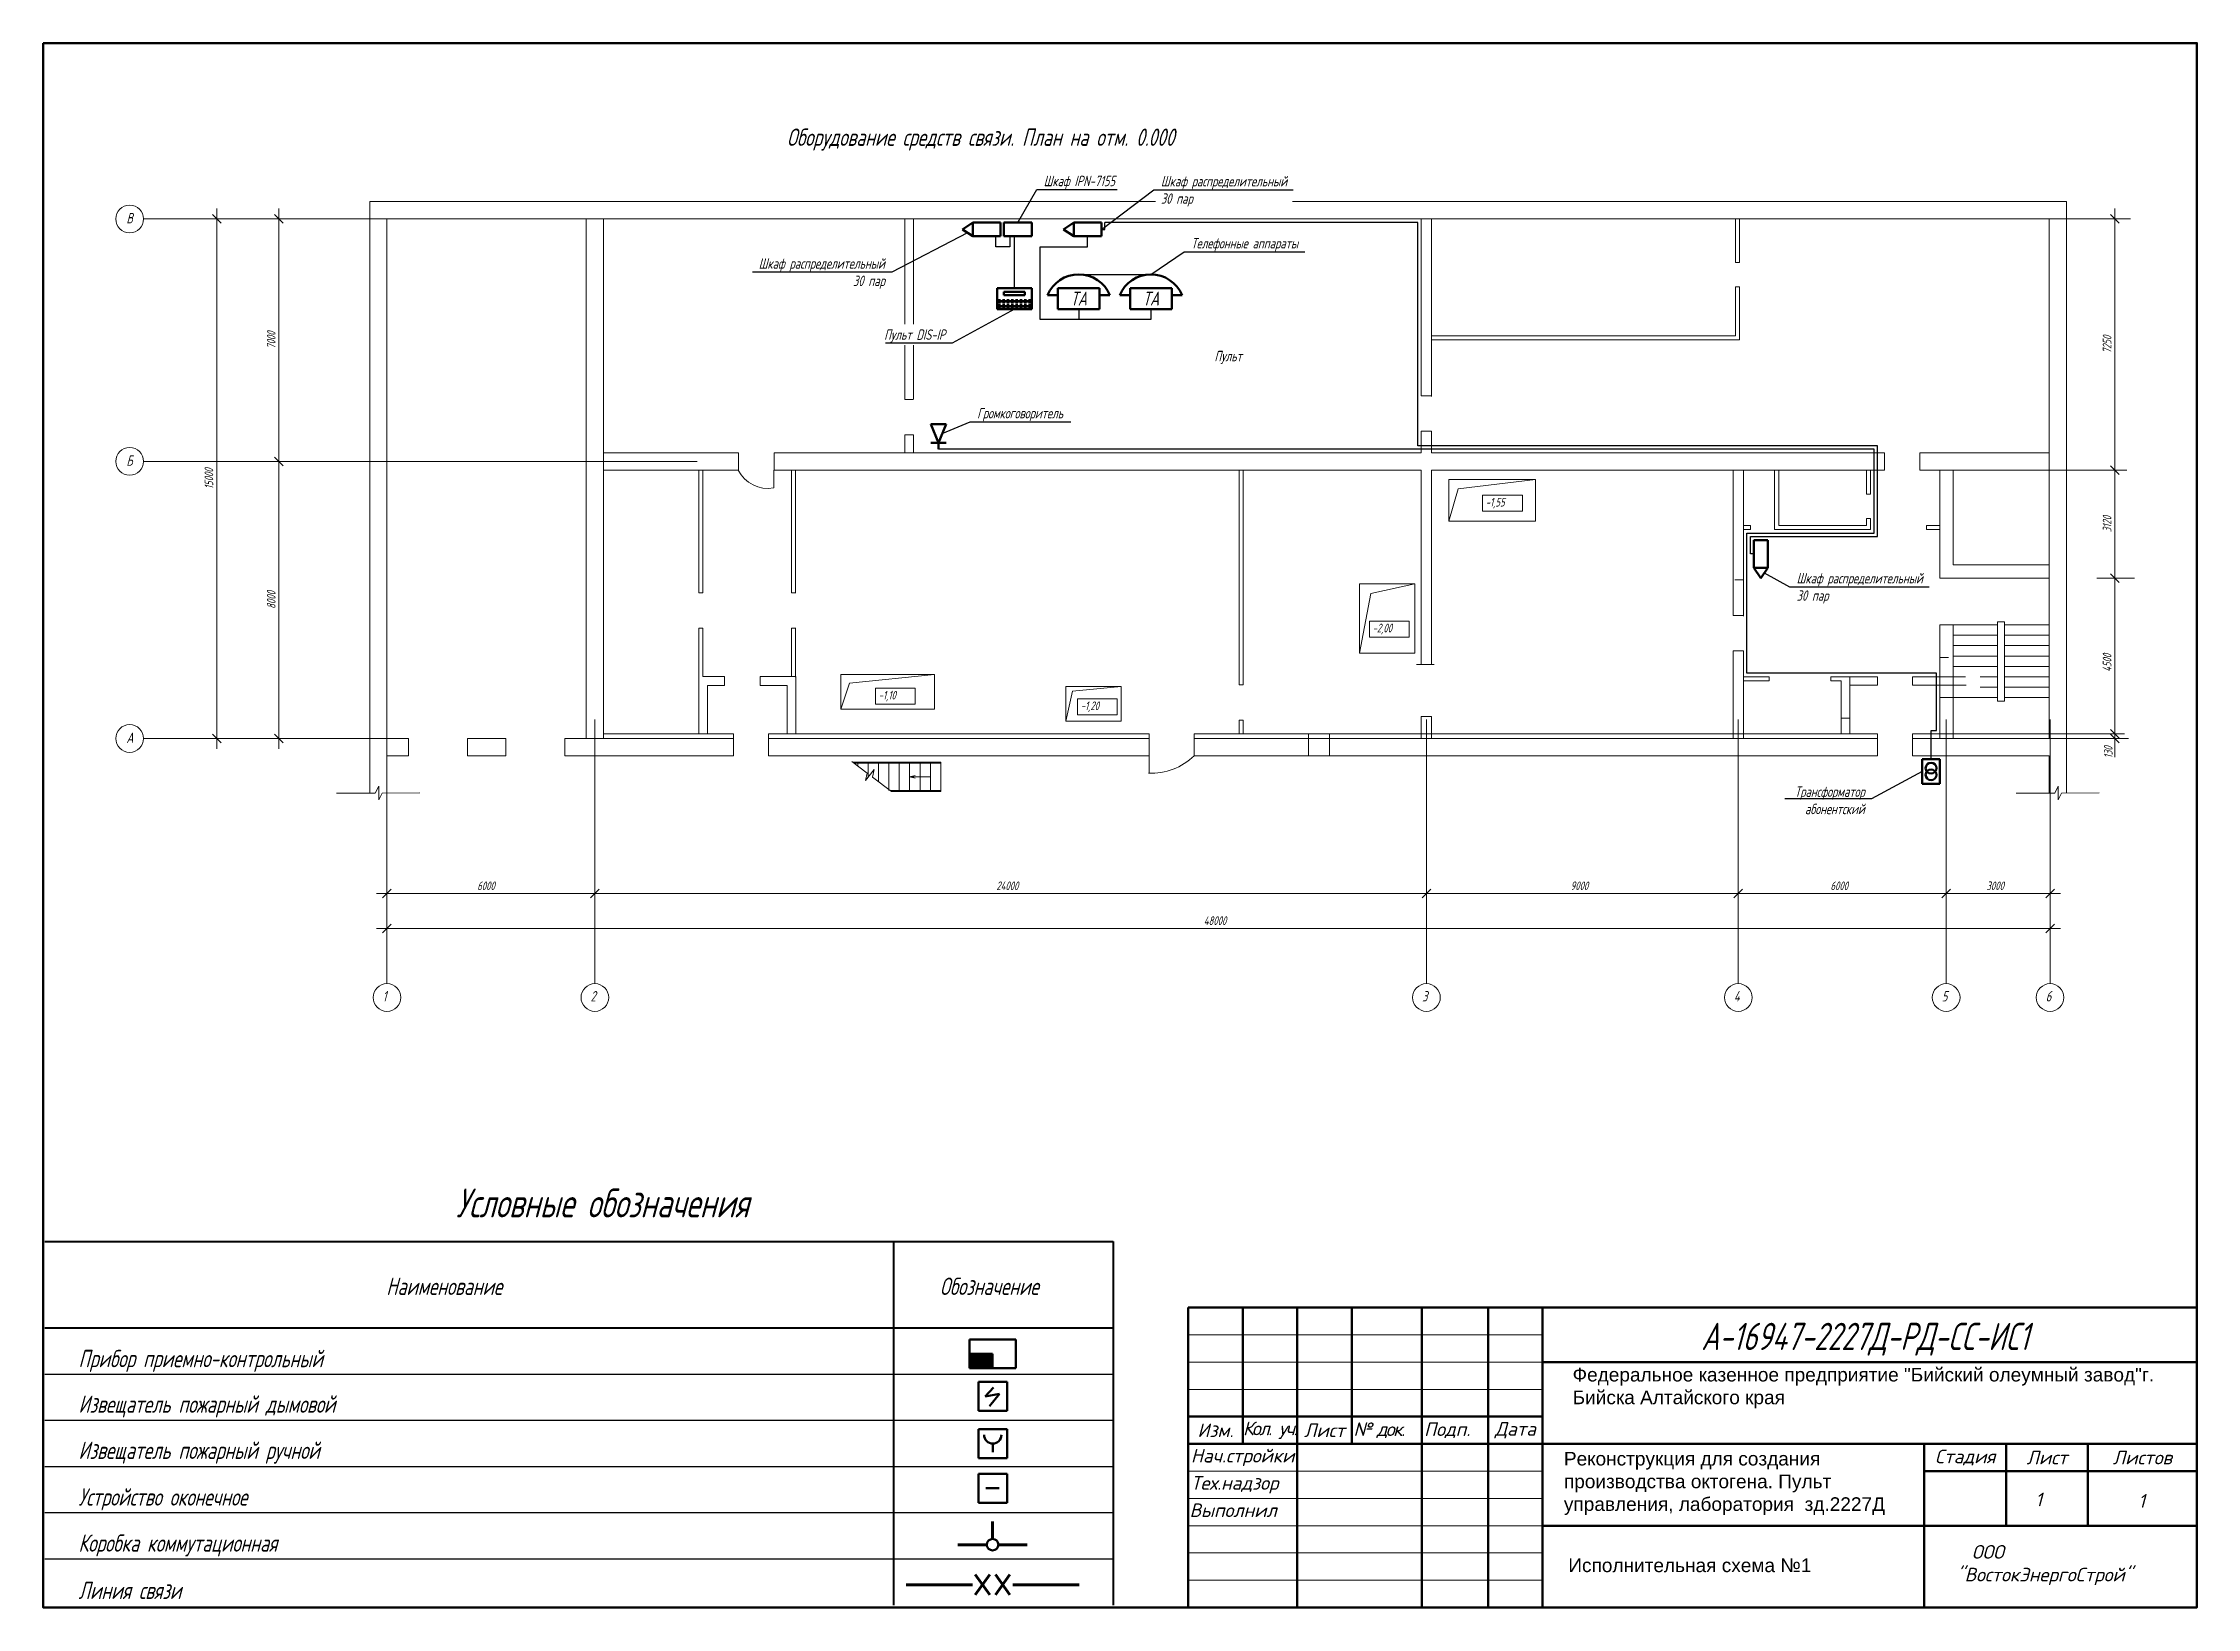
# Model space of a CAD drawing. Header units: millimetres. Extents: x 1866 to 6515, y 1263 to 3609.
# Drawn here: x 3796 to 5810, y 2145 to 3609 of the extents above; entities that cross this region are included whole.
import ezdxf
from ezdxf import colors
from ezdxf.entities.mleader import LeaderData, LeaderLine
from ezdxf.enums import TextEntityAlignment as Align
from ezdxf.math import Vec2, Vec3

# ---------------------------------------------------------------- set-up
doc = ezdxf.new("R2010")
doc.units = ezdxf.units.MM
for name, color, linetype, lineweight in [('Датчики (Вновь)', 2, 'Continuous', 50), ('Линия выноска', 137, 'Continuous', 25), ('Линия связи (Вновь)', 3, 'Continuous', 60), ('ППК и др. приБоры', 171, 'Continuous', 50), ('Связь', 84, 'Continuous', 50), ('Строительный', 251, 'Continuous', 13), ('ТаБлица', 253, 'Continuous', 40), ('Текст', 2, 'Continuous', 20), ('Формат - толстая линия', 7, 'Continuous', 50), ('Формат - тонкая линия', 7, 'Continuous', 20), ('Эл. аппараты (Вновь)', 93, 'Continuous', 50)]:
    doc.layers.add(name, color=color, linetype=linetype, lineweight=lineweight)
doc.layers.add('Текст.', color=51, linetype='Continuous')
doc.styles.add('2.5', font='isocpeur.ttf', dxfattribs={"oblique": 15, "height": 2.5})
doc.styles.add('Simplex', font='simplex.shx', dxfattribs={"width": 0.7, "oblique": 15})
doc.styles.get("Standard").update_dxf_attribs({"font": 'arial.ttf'})

msp = doc.modelspace()

# ---------------------------------------------------------------- texts
at = {"lineweight": 35, "style": 'Simplex', "oblique": 15, "width": 0.7}
msp.add_text('А-16947-2227Д-РД-СС-ИС1', height=25.4951, dxfattribs=at).set_placement((5500.022, 2386.176), align=Align.CENTER)
at = {"char_height": 12.74755, "attachment_point": 1}
for s, width, heights, insert in [('Федеральное казенное предприятие "Бийский олеумный завод"г. Бийска Алтайского края', 583.81249, [71.169], (5226.523, 2369.528)), ('Реконструкция для создания производства октогена. Пульт управления, лаборатория  зд.2227Д', 322.27604, [0], (5218.394, 2290.93)), ('Исполнительная схема №1', 305.97926, [0], (5222.52, 2191.171))]:
    msp.add_mtext_dynamic_manual_height_columns(s, width=width, gutter_width=12.5, heights=heights, dxfattribs=dict(at, insert=insert))
at = {"color": 0, "linetype": 'ByBlock', "lineweight": -2, "ltscale": 100, "style": '2.5'}
for s, insert, char_height, width, attachment_point in [('Изм.', (4892.512, 2311.107), 12.7475, 50.9902, 5), ('{\\T0.75;Кол. уч.}', (4943.502, 2311.107), 12.74755, 50.9902, 5), ('Лист', (4994.492, 2311.107), 12.7475, 50.9902, 5), ('{\\T0.85;№ док.}', (5045.482, 2311.107), 12.74755, 50.9902, 5), ('Подп.', (5109.22, 2311.107), 12.7475, 76.48529, 5), ('Дата', (5172.958, 2311.107), 12.7475, 50.9902, 5), ('Нач.стройки', (4869.566, 2285.612), 12.74755, 101.98039, 4), ('Стадия', (5593.627, 2285.612), 12.7475, 76.48529, 5), ('Лист', (5670.112, 2285.612), 12.7475, 76.48529, 5), ('Листов', (5759.345, 2285.612), 12.7475, 101.98039, 5), ('Тех.надзор', (4869.566, 2260.116), 12.7475, 101.98039, 4), ('Выполнил', (4868.348, 2236.319), 12.7475, 101.98039, 4), ('1', (5659.248, 2246.368), 12.748, 101.98039, 4), ('1', (5755.483, 2245.092), 12.748, 101.98039, 4), ('\\pi6.91506;ООО \\P\\pi-7.08494;"ВостокЭнергоСтрой"', (5592.906, 2185.003), 12.74755, 101.98039, 4)]:
    msp.add_mtext(s, dxfattribs=dict(at, insert=insert, char_height=char_height, width=width, attachment_point=attachment_point))
at = {"layer": 'Строительный', "ltscale": 100, "style": 'Simplex', "oblique": 15, "width": 0.7}
for s, height, p in [('В', 9.72, (3874.135, 3440.124)), ('Б', 9.72, (3874.135, 3213.324)), ('-1,55', 8.1, (5145.31, 3175.255)), ('-2,00', 8.1, (5039.498, 3057.539)), ('-1,10', 8.1, (4577.613, 2994.749)), ('-1,20', 8.1, (4766.567, 2984.791)), ('А', 9.72, (3874.135, 2954.124)), ('6000', 8.1, (4202.2, 2816.396)), ('24000', 8.1, (4687.592, 2816.396)), ('9000', 8.1, (5224.602, 2816.396)), ('6000', 8.1, (5467.602, 2816.396)), ('3000', 8.1, (5613.485, 2816.396)), ('48000', 8.1, (4881.63, 2783.775)), ('1', 9.72, (4113.769, 2712.247)), ('2', 9.72, (4308.169, 2712.247)), ('3', 9.72, (5085.769, 2712.247)), ('4', 9.72, (5377.369, 2712.247)), ('5', 9.72, (5571.769, 2712.247)), ('6', 9.72, (5668.969, 2712.247))]:
    msp.add_text(s, height=height, dxfattribs=at).set_placement(p)
for s, p in [('4500', (5730.368, 3020.598)), ('130', (5731.467, 2939.736))]:
    msp.add_text(s, height=8.1, rotation=90, dxfattribs=at).set_placement(p)
at = {"layer": 'Строительный', "ltscale": 100, "char_height": 8.1, "attachment_point": 5, "rotation": 90, "style": 'Simplex'}
for s, insert in [('7000', (4009.543, 3330.861)), ('7250', (5726.318, 3326.811)), ('15000', (3951.285, 3201.261)), ('3120', (5726.318, 3158.817)), ('8000', (4009.543, 3087.861))]:
    msp.add_mtext(s, dxfattribs=dict(at, insert=insert))
at = {"layer": 'Текст', "ltscale": 100, "style": 'Simplex', "oblique": 15, "width": 0.7}
msp.add_text('Пульт', height=9.72, dxfattribs=at).set_placement((4891.561, 3311.117))
at = {"layer": 'Текст', "style": 'Simplex', "oblique": 15, "width": 0.7}
msp.add_text('Обозначение', height=16.2, dxfattribs=at).set_placement((4634.809, 2437.693))
at = {"layer": 'Текст', "ltscale": 100, "insert": (4178.465, 3528.84), "char_height": 16.2, "width": 1086.048, "attachment_point": 1, "style": 'Simplex'}
msp.add_mtext('\\pi313.36378;Оборудование средств связи. План на отм. 0.000', dxfattribs=at)
at = {"layer": 'Текст.', "style": 'Simplex', "oblique": 15, "width": 0.7}
for s, p in [('Наименование', (4117.154, 2437.693)), ('Прибор приемно-контрольный', (3829.322, 2370.077)), ('Извещатель пожарный дымовой ', (3829.322, 2327.485)), ('Извещатель пожарный ручной ', (3829.322, 2284.285)), ('Устройство оконечное ', (3829.322, 2240.619)), ('Коробка коммутационная', (3829.322, 2197.539)), ('Линия связи', (3829.322, 2153.251))]:
    msp.add_text(s, height=16.2, dxfattribs=at).set_placement(p)
at = {"layer": 'Текст.', "insert": (4319.276, 2523.738), "char_height": 27, "width": 700.38844, "attachment_point": 5, "style": 'Simplex'}
msp.add_mtext('{\\C2;Условные обозначения}', dxfattribs=at)

# ---------------------------------------------------------------- blocks, each defined once
blk = doc.blocks.new('_Oblique')
at = {"color": 0, "linetype": 'ByBlock', "lineweight": -2}
blk.add_line((-0.5, -0.5), (0.5, 0.5), dxfattribs=at)
blk = doc.blocks.new('_None')
blk = doc.blocks.new('A$C79A038C6')
at = {"layer": 'Связь'}
for p, q in [((3, 4), (0, 4)), ((3, 6), (3, 0)), ((15, 6), (3, 6)), ((3, 0), (15, 0)), ((15, 0), (15, 6)), ((15, 4), (18, 4))]:
    blk.add_line(p, q, dxfattribs=at)
blk.add_arc((9, 0.25), 9.75, 22.61986, 157.38014, dxfattribs=at)
at = {"layer": 'Связь', "style": 'Simplex', "oblique": 15, "width": 0.7}
blk.add_text('ТА', height=4, dxfattribs=at).set_placement((9, 3), align=Align.MIDDLE_CENTER)
blk = doc.blocks.new('A$C00EC61DE')
at = {"layer": 'Линия связи (Вновь)'}
for p, q in [((6, 2), (6, 5)), ((5, 1), (0, 1)), ((7, 1), (12, 1))]:
    blk.add_line(p, q, dxfattribs=at)
at = {"layer": 'Эл. аппараты (Вновь)'}
blk.add_circle((6, 1), 1, dxfattribs=at)
blk.add_circle((6, 1), 1, dxfattribs=at)
blk = doc.blocks.new('A$C48AC0FEC')
at = {"layer": 'Линия связи (Вновь)'}
for p, q in [((11.5, 1.75), (0, 1.75)), ((12, 3.5), (14.5, 0)), ((12, 0), (14.5, 3.5)), ((15.5, 3.5), (18, 0)), ((15.5, 0), (18, 3.5)), ((18.5, 1.75), (30, 1.75))]:
    blk.add_line(p, q, dxfattribs=at)
blk = doc.blocks.new('A$C134D03C4')
at = {"layer": 'ППК и др. приБоры'}
blk.add_hatch(color=256, dxfattribs=at).paths.add_polyline_path([(4, 0), (4, 2.5), (0, 2.5), (0, 0)])
for p, q in [((0, 5), (0, 0)), ((8, 5), (0, 5)), ((8, 0), (8, 5)), ((4, 2.5), (0, 2.5)), ((0, 0), (8, 0)), ((4, 0), (4, 2.5))]:
    blk.add_line(p, q, dxfattribs=at)
blk = doc.blocks.new('A$C7A532389')
at = {"layer": 'Датчики (Вновь)'}
for p, q in [((0, 5), (5, 5)), ((0, 0), (0, 5)), ((5, 5), (5, 0)), ((2.5, 1), (2.5, 2.5)), ((5, 0), (0, 0))]:
    blk.add_line(p, q, dxfattribs=at)
blk.add_arc((2.5, 4), 1.5, 180, 0, dxfattribs=at)

# ---------------------------------------------------------------- linework, layer by layer
for p, q in [((4796.998, 2363.443), (3797.998, 2363.443)), ((4796.998, 2320.243), (3797.998, 2320.243)), ((4796.998, 2277.043), (3797.998, 2277.043)), ((4796.998, 2233.843), (3797.998, 2233.843)), ((4796.998, 2190.643), (3797.998, 2190.643)), ((4351.451, 2145.396), (3796.451, 2145.396))]:
    msp.add_line(p, q)
at = {"ltscale": 100}
msp.add_lwpolyline([(4867.016, 2425.835), (4867.016, 2145.389)], dxfattribs=at)
at = {"layer": 'Датчики (Вновь)', "color": 2}
for p, q in [((4670.827, 2356.38), (4697.827, 2356.38)), ((4670.827, 2329.38), (4670.827, 2356.38)), ((4684.967, 2351.245), (4677.281, 2342.712)), ((4677.281, 2342.712), (4690.518, 2345.058)), ((4690.518, 2345.058), (4681.337, 2333.752)), ((4697.827, 2356.38), (4697.827, 2329.38)), ((4697.827, 2329.38), (4670.827, 2329.38))]:
    msp.add_line(p, q, dxfattribs=at)
at = {"layer": 'Датчики (Вновь)', "color": 1}
for p, q in [((4697.827, 2270.312), (4670.827, 2270.312)), ((4697.827, 2270.312), (4670.827, 2270.312)), ((4670.827, 2270.312), (4670.827, 2243.312)), ((4670.827, 2270.312), (4670.827, 2243.312)), ((4690.342, 2256.812), (4677.746, 2256.812)), ((4690.342, 2256.812), (4677.746, 2256.812)), ((4697.827, 2243.312), (4697.827, 2270.312)), ((4697.827, 2243.312), (4697.827, 2270.312)), ((4670.827, 2243.312), (4697.827, 2243.312)), ((4670.827, 2243.312), (4697.827, 2243.312))]:
    msp.add_line(p, q, dxfattribs=at)
at = {"layer": 'Линия связи (Вновь)', "lineweight": 25}
for p, q in [((4687.176, 3418.341), (4687.176, 3428.061)), ((4700.136, 3428.061), (4700.136, 3418.341)), ((4704.506, 3379.461), (4704.506, 3428.061)), ((4773.014, 3418.341), (4773.014, 3428.061)), ((5081.725, 3232.041), (5081.725, 3441.021)), ((4700.136, 3418.341), (4687.176, 3418.341)), ((4728.515, 3350.301), (4728.515, 3418.341)), ((4728.515, 3418.341), (4773.014, 3418.341)), ((4832.195, 3350.301), (4728.515, 3350.301)), ((4764.684, 3360.021), (4764.684, 3350.301)), ((4832.195, 3360.021), (4832.195, 3350.301)), ((5508.433, 3228.801), (4633.633, 3228.801)), ((5511.673, 3232.041), (5081.725, 3232.041)), ((5508.433, 3150.393), (5508.433, 3228.801)), ((5511.673, 3147.153), (5511.673, 3232.041)), ((5389.525, 3019.322), (5389.525, 3150.393)), ((5389.525, 3150.393), (5508.433, 3150.393)), ((5392.765, 3130.953), (5392.765, 3147.153)), ((5392.765, 3147.153), (5511.673, 3147.153)), ((5396.005, 3130.953), (5392.765, 3130.953)), ((5566.753, 3019.322), (5389.525, 3019.322)), ((5566.753, 2965.862), (5566.753, 3019.322)), ((5561.697, 2938.821), (5561.697, 2965.862)), ((5561.697, 2965.862), (5566.753, 2965.862))]:
    msp.add_line(p, q, dxfattribs=at)
at = {"layer": 'Связь'}
for p, q in [((4665.626, 3441.021), (4655.906, 3434.541)), ((4655.906, 3434.541), (4665.626, 3428.061)), ((4691.546, 3441.021), (4665.626, 3441.021)), ((4665.626, 3441.021), (4665.626, 3428.061)), ((4665.626, 3428.061), (4691.546, 3428.061)), ((4691.546, 3428.061), (4691.546, 3441.021)), ((4720.706, 3441.021), (4694.786, 3441.021)), ((4694.786, 3441.021), (4694.786, 3428.061)), ((4694.786, 3428.061), (4720.706, 3428.061)), ((4720.706, 3428.061), (4720.706, 3441.021)), ((4760.054, 3428.061), (4785.974, 3428.061)), ((4688.306, 3379.461), (4688.306, 3360.021)), ((4720.706, 3379.461), (4688.306, 3379.461)), ((4689.268, 3367.311), (4689.268, 3368.374)), ((4689.268, 3368.374), (4690.331, 3368.374)), ((4689.268, 3366.248), (4689.268, 3367.311)), ((4689.268, 3366.248), (4690.331, 3366.248)), ((4690.331, 3368.374), (4691.395, 3368.374)), ((4690.331, 3366.248), (4691.395, 3366.248)), ((4691.395, 3367.311), (4691.395, 3368.374)), ((4691.395, 3366.248), (4691.395, 3367.311)), ((4693.318, 3367.311), (4693.318, 3368.374)), ((4693.318, 3368.374), (4694.381, 3368.374)), ((4693.318, 3366.248), (4693.318, 3367.311)), ((4693.318, 3366.248), (4694.381, 3366.248)), ((4694.381, 3368.374), (4695.445, 3368.374)), ((4694.381, 3366.248), (4695.445, 3366.248)), ((4704.506, 3376.221), (4694.786, 3376.221)), ((4694.786, 3376.221), (4694.786, 3372.981)), ((4694.786, 3372.981), (4704.506, 3372.981)), ((4695.445, 3367.311), (4695.445, 3368.374)), ((4695.445, 3366.248), (4695.445, 3367.311)), ((4697.368, 3367.311), (4697.368, 3368.374)), ((4697.368, 3368.374), (4698.431, 3368.374)), ((4697.368, 3366.248), (4697.368, 3367.311)), ((4697.368, 3366.248), (4698.431, 3366.248)), ((4698.431, 3368.374), (4699.495, 3368.374)), ((4698.431, 3366.248), (4699.495, 3366.248)), ((4699.495, 3367.311), (4699.495, 3368.374)), ((4699.495, 3366.248), (4699.495, 3367.311)), ((4701.418, 3367.311), (4701.418, 3368.374)), ((4701.418, 3368.374), (4702.481, 3368.374)), ((4701.418, 3366.248), (4701.418, 3367.311)), ((4701.418, 3366.248), (4702.481, 3366.248)), ((4702.481, 3368.374), (4703.545, 3368.374)), ((4702.481, 3366.248), (4703.545, 3366.248)), ((4703.545, 3367.311), (4703.545, 3368.374)), ((4703.545, 3366.248), (4703.545, 3367.311)), ((4714.226, 3376.221), (4704.506, 3376.221)), ((4704.506, 3372.981), (4714.226, 3372.981)), ((4705.468, 3367.311), (4705.468, 3368.374)), ((4705.468, 3368.374), (4706.531, 3368.374)), ((4705.468, 3366.248), (4705.468, 3367.311)), ((4705.468, 3366.248), (4706.531, 3366.248)), ((4706.531, 3368.374), (4707.595, 3368.374)), ((4706.531, 3366.248), (4707.595, 3366.248)), ((4707.595, 3367.311), (4707.595, 3368.374)), ((4707.595, 3366.248), (4707.595, 3367.311)), ((4709.518, 3367.311), (4709.518, 3368.374)), ((4709.518, 3368.374), (4710.581, 3368.374)), ((4709.518, 3366.248), (4709.518, 3367.311)), ((4709.518, 3366.248), (4710.581, 3366.248)), ((4710.581, 3368.374), (4711.645, 3368.374)), ((4710.581, 3366.248), (4711.645, 3366.248)), ((4711.645, 3367.311), (4711.645, 3368.374)), ((4711.645, 3366.248), (4711.645, 3367.311)), ((4713.568, 3367.311), (4713.568, 3368.374)), ((4713.568, 3368.374), (4714.631, 3368.374)), ((4713.568, 3366.248), (4713.568, 3367.311)), ((4713.568, 3366.248), (4714.631, 3366.248)), ((4714.226, 3372.981), (4714.226, 3376.221)), ((4714.631, 3368.374), (4715.695, 3368.374)), ((4714.631, 3366.248), (4715.695, 3366.248)), ((4715.695, 3367.311), (4715.695, 3368.374)), ((4715.695, 3366.248), (4715.695, 3367.311)), ((4717.618, 3367.311), (4717.618, 3368.374)), ((4717.618, 3368.374), (4718.681, 3368.374)), ((4717.618, 3366.248), (4717.618, 3367.311)), ((4717.618, 3366.248), (4718.681, 3366.248)), ((4718.681, 3368.374), (4719.745, 3368.374)), ((4718.681, 3366.248), (4719.745, 3366.248)), ((4719.745, 3367.311), (4719.745, 3368.374)), ((4719.745, 3366.248), (4719.745, 3367.311)), ((4720.706, 3360.021), (4720.706, 3379.461)), ((4688.306, 3360.021), (4720.706, 3360.021)), ((4689.268, 3362.451), (4689.268, 3363.514)), ((4689.268, 3363.514), (4690.331, 3363.514)), ((4689.268, 3361.388), (4689.268, 3362.451)), ((4689.268, 3361.388), (4690.331, 3361.388)), ((4690.331, 3363.514), (4691.395, 3363.514)), ((4690.331, 3361.388), (4691.395, 3361.388)), ((4691.395, 3362.451), (4691.395, 3363.514)), ((4691.395, 3361.388), (4691.395, 3362.451)), ((4693.318, 3362.451), (4693.318, 3363.514)), ((4693.318, 3363.514), (4694.381, 3363.514)), ((4693.318, 3361.388), (4693.318, 3362.451)), ((4693.318, 3361.388), (4694.381, 3361.388)), ((4694.381, 3363.514), (4695.445, 3363.514)), ((4694.381, 3361.388), (4695.445, 3361.388)), ((4695.445, 3362.451), (4695.445, 3363.514)), ((4695.445, 3361.388), (4695.445, 3362.451)), ((4697.368, 3362.451), (4697.368, 3363.514)), ((4697.368, 3363.514), (4698.431, 3363.514)), ((4697.368, 3361.388), (4697.368, 3362.451)), ((4697.368, 3361.388), (4698.431, 3361.388)), ((4698.431, 3363.514), (4699.495, 3363.514)), ((4698.431, 3361.388), (4699.495, 3361.388)), ((4699.495, 3362.451), (4699.495, 3363.514)), ((4699.495, 3361.388), (4699.495, 3362.451)), ((4701.418, 3362.451), (4701.418, 3363.514)), ((4701.418, 3363.514), (4702.481, 3363.514)), ((4701.418, 3361.388), (4701.418, 3362.451)), ((4701.418, 3361.388), (4702.481, 3361.388)), ((4702.481, 3363.514), (4703.545, 3363.514)), ((4702.481, 3361.388), (4703.545, 3361.388)), ((4703.545, 3362.451), (4703.545, 3363.514)), ((4703.545, 3361.388), (4703.545, 3362.451)), ((4705.468, 3362.451), (4705.468, 3363.514)), ((4705.468, 3363.514), (4706.531, 3363.514)), ((4705.468, 3361.388), (4705.468, 3362.451)), ((4705.468, 3361.388), (4706.531, 3361.388)), ((4706.531, 3363.514), (4707.595, 3363.514)), ((4706.531, 3361.388), (4707.595, 3361.388)), ((4707.595, 3362.451), (4707.595, 3363.514)), ((4707.595, 3361.388), (4707.595, 3362.451)), ((4709.518, 3362.451), (4709.518, 3363.514)), ((4709.518, 3363.514), (4710.581, 3363.514)), ((4709.518, 3361.388), (4709.518, 3362.451)), ((4709.518, 3361.388), (4710.581, 3361.388)), ((4710.581, 3363.514), (4711.645, 3363.514)), ((4710.581, 3361.388), (4711.645, 3361.388)), ((4711.645, 3362.451), (4711.645, 3363.514)), ((4711.645, 3361.388), (4711.645, 3362.451)), ((4713.568, 3362.451), (4713.568, 3363.514)), ((4713.568, 3363.514), (4714.631, 3363.514)), ((4713.568, 3361.388), (4713.568, 3362.451)), ((4713.568, 3361.388), (4714.631, 3361.388)), ((4714.631, 3363.514), (4715.695, 3363.514)), ((4714.631, 3361.388), (4715.695, 3361.388)), ((4715.695, 3362.451), (4715.695, 3363.514)), ((4715.695, 3361.388), (4715.695, 3362.451)), ((4717.618, 3362.451), (4717.618, 3363.514)), ((4717.618, 3363.514), (4718.681, 3363.514)), ((4717.618, 3361.388), (4717.618, 3362.451)), ((4717.618, 3361.388), (4718.681, 3361.388)), ((4718.681, 3363.514), (4719.745, 3363.514)), ((4718.681, 3361.388), (4719.745, 3361.388)), ((4719.745, 3362.451), (4719.745, 3363.514)), ((4719.745, 3361.388), (4719.745, 3362.451)), ((4633.477, 3234.829), (4626.352, 3252.331)), ((4626.352, 3252.331), (4640.603, 3252.331)), ((4633.477, 3234.829), (4640.603, 3252.331)), ((4626.352, 3234.829), (4640.603, 3234.829)), ((4633.633, 3228.801), (4633.633, 3234.167)), ((5408.965, 3143.913), (5396.005, 3143.913)), ((5396.005, 3143.913), (5396.005, 3117.993)), ((5408.965, 3117.993), (5408.965, 3143.913)), ((5396.005, 3117.993), (5408.965, 3117.993)), ((5396.005, 3117.993), (5402.485, 3108.273)), ((5402.485, 3108.273), (5408.965, 3117.993)), ((5553.401, 2938.821), (5569.993, 2938.821)), ((5553.401, 2938.821), (5553.401, 2915.971)), ((5569.993, 2938.821), (5569.993, 2915.971)), ((5553.401, 2915.971), (5569.993, 2915.971))]:
    msp.add_line(p, q, dxfattribs=at)
for centre, start, end in [((5561.697, 2930.525), 90, 270), ((5561.697, 2924.268), 90, 270), ((5561.697, 2930.525), 270, 90), ((5561.697, 2924.268), 270, 90)]:
    msp.add_arc(centre, 5.056, start, end, dxfattribs=at)
at = {"layer": 'Строительный', "ltscale": 100}
for p, q in [((4271.684, 3444.261), (3890.13, 3444.261)), ((3958.575, 3444.261), (3948.855, 3444.261)), ((3958.575, 2948.541), (3958.575, 3453.981)), ((4032.758, 3444.261), (4007.113, 3444.261)), ((4016.833, 3207.741), (4016.833, 3453.981)), ((4101.625, 3444.261), (4101.625, 3460.461)), ((4101.625, 3460.461), (5688.328, 3460.461)), ((4101.625, 2907.202), (4101.625, 3444.261)), ((4117.825, 2958.261), (4117.825, 3444.261)), ((4117.825, 3444.261), (5672.128, 3444.261)), ((4304.125, 2958.261), (4304.125, 3444.261)), ((4320.325, 2958.261), (4320.325, 3444.261)), ((4602.205, 3444.261), (4602.205, 3275.457)), ((4610.305, 3444.261), (4610.305, 3275.457)), ((5084.965, 3278.697), (5084.965, 3444.261)), ((5094.685, 3278.131), (5094.685, 3444.261)), ((5378.751, 3403.405), (5378.751, 3444.261)), ((5382.639, 3403.405), (5382.639, 3444.261)), ((5672.128, 2958.261), (5672.128, 3444.261)), ((5672.128, 3444.261), (5748.347, 3444.261)), ((5688.328, 2907.269), (5688.328, 3460.461)), ((5733.608, 3444.261), (5723.888, 3444.261)), ((5737.658, 3440.211), (5729.558, 3448.311)), ((5733.608, 3453.981), (5733.608, 3199.641)), ((5733.608, 3444.261), (5743.328, 3444.261)), ((5378.751, 3403.405), (5382.639, 3403.405)), ((5378.751, 3335.045), (5378.751, 3380.725)), ((5378.751, 3380.725), (5382.639, 3380.725)), ((5382.639, 3331.157), (5382.639, 3380.725)), ((5378.751, 3335.045), (5094.685, 3335.045)), ((5382.639, 3331.157), (5094.685, 3331.157)), ((4602.205, 3275.457), (4609.654, 3275.457)), ((5084.965, 3278.697), (5094.685, 3278.697)), ((5084.965, 3225.561), (5084.965, 3245.649)), ((5084.965, 3245.649), (5094.685, 3245.649)), ((5094.685, 3225.561), (5094.685, 3245.649)), ((4016.833, 2948.541), (4016.833, 3227.181)), ((4320.325, 3225.561), (4446.374, 3225.561)), ((4446.374, 3225.561), (4446.374, 3209.361)), ((4479.733, 3225.561), (5084.965, 3225.561)), ((4479.733, 3225.561), (4479.733, 3209.361)), ((4610.305, 3225.561), (4576.243, 3225.561)), ((4602.205, 3242.409), (4602.205, 3225.561)), ((4602.205, 3242.409), (4610.305, 3242.409)), ((4610.305, 3242.409), (4610.305, 3225.561)), ((5094.685, 3225.561), (5518.308, 3225.561)), ((5518.308, 3209.361), (5518.308, 3225.561)), ((5551.356, 3225.561), (5672.128, 3225.561)), ((5551.356, 3209.361), (5551.356, 3225.561)), ((5618.668, 3225.561), (5597.984, 3225.561)), ((4407.84, 3217.461), (3890.13, 3217.461)), ((4016.833, 3217.461), (4007.113, 3217.461)), ((4016.833, 3217.461), (4007.113, 3217.461)), ((4320.325, 3209.361), (4446.374, 3209.361)), ((4409.425, 3209.361), (4409.425, 3094.49)), ((4413.313, 3209.361), (4413.313, 3094.49)), ((4479.524, 3209.361), (4479.524, 3192.614)), ((4479.733, 3209.361), (5084.965, 3209.361)), ((4496.095, 3208.891), (4496.095, 3094.49)), ((4499.983, 3208.891), (4499.983, 3094.49)), ((4914.703, 3208.966), (4914.703, 3008.306)), ((4918.591, 3208.966), (4918.591, 3008.306)), ((5084.965, 3027.406), (5084.965, 3209.361)), ((5094.685, 3209.361), (5518.308, 3209.361)), ((5094.685, 3027.406), (5094.685, 3209.361)), ((5376.565, 3073.281), (5376.565, 3209.361)), ((5386.285, 3072.715), (5386.285, 3209.361)), ((5415.445, 3153.633), (5415.445, 3209.361)), ((5419.333, 3157.521), (5419.333, 3209.361)), ((5501.305, 3186.8), (5501.305, 3209.361)), ((5505.193, 3186.8), (5505.193, 3209.361)), ((5551.356, 3209.361), (5672.128, 3209.361)), ((5569.993, 3108.273), (5569.993, 3209.361)), ((5582.305, 3120.585), (5582.305, 3209.361)), ((5672.128, 3209.361), (5697.404, 3209.361)), ((5672.128, 3209.361), (5744.845, 3209.361)), ((5733.608, 3209.361), (5723.888, 3209.361)), ((5733.608, 3209.361), (5723.888, 3209.361)), ((5733.608, 3219.081), (5733.608, 3098.553)), ((5110.885, 3200.411), (5110.885, 3161.531)), ((5191.885, 3200.411), (5110.885, 3200.411)), ((5110.885, 3161.531), (5119.57, 3191.948)), ((5119.57, 3191.948), (5191.885, 3200.411)), ((5179.528, 3185.747), (5142.361, 3185.747)), ((5142.361, 3185.747), (5142.361, 3170.809)), ((5179.528, 3170.809), (5179.528, 3185.747)), ((5191.885, 3161.531), (5191.885, 3200.411)), ((5501.305, 3186.8), (5505.193, 3186.8)), ((4117.825, 3167.883), (4117.825, 2728.934)), ((5142.361, 3170.809), (5179.528, 3170.809)), ((5501.305, 3157.521), (5501.305, 3164.12)), ((5501.305, 3164.12), (5505.193, 3164.12)), ((5505.193, 3153.633), (5505.193, 3164.12)), ((4496.095, 3136.529), (4496.095, 3146.249)), ((4499.983, 3136.529), (4499.983, 3146.249)), ((5084.965, 3136.529), (5084.965, 3146.249)), ((5110.885, 3161.531), (5191.885, 3161.531)), ((5392.765, 3157.521), (5386.285, 3157.521)), ((5392.765, 3153.633), (5386.285, 3153.633)), ((5392.765, 3157.521), (5392.765, 3153.633)), ((5505.193, 3153.633), (5415.445, 3153.633)), ((5501.305, 3157.521), (5419.333, 3157.521)), ((5569.993, 3157.521), (5557.588, 3157.521)), ((5557.588, 3153.633), (5557.588, 3157.521)), ((5569.993, 3153.633), (5557.588, 3153.633)), ((5567.384, 3153.633), (5569.993, 3153.633)), ((5569.993, 3157.521), (5569.993, 3153.633)), ((5569.993, 3153.633), (5569.993, 3149.745)), ((5386.285, 3124.806), (5386.285, 3111.804)), ((5079.117, 3102.897), (5027.277, 3102.897)), ((5027.277, 3102.897), (5027.277, 3038.097)), ((5079.117, 3102.897), (5037.929, 3094.046)), ((5079.117, 3038.097), (5079.117, 3102.897)), ((5386.285, 3106.661), (5378.185, 3106.661)), ((5569.993, 3108.273), (5672.128, 3108.273)), ((5582.305, 3120.585), (5672.128, 3120.585)), ((5716.885, 3108.273), (5752.038, 3108.273)), ((5733.608, 3108.273), (5723.888, 3108.273)), ((5733.608, 3108.273), (5723.888, 3108.273)), ((5737.658, 3104.223), (5729.558, 3112.323)), ((5733.608, 3117.993), (5733.608, 2940.872)), ((4409.425, 3094.49), (4413.313, 3094.49)), ((4496.129, 3094.49), (4500.017, 3094.49)), ((5037.929, 3094.046), (5027.277, 3038.097)), ((5073.715, 3068.031), (5036.548, 3068.031)), ((5036.548, 3068.031), (5036.548, 3053.093)), ((5073.715, 3053.093), (5073.715, 3068.031)), ((5376.565, 3073.281), (5386.285, 3073.281)), ((5569.993, 2958.261), (5569.993, 3064.533)), ((5569.993, 3064.533), (5582.305, 3064.533)), ((5582.305, 2958.261), (5582.305, 3064.533)), ((5623.977, 3064.533), (5582.305, 3064.533)), ((5623.977, 2996.534), (5623.977, 3067.451)), ((5623.977, 3067.451), (5630.457, 3067.451)), ((5630.457, 3067.451), (5630.457, 3062.859)), ((5672.128, 3064.533), (5630.457, 3064.533)), ((5630.457, 2996.534), (5630.457, 3062.859)), ((4409.425, 3061.442), (4409.425, 2962.622)), ((4409.425, 3061.442), (4413.313, 3061.442)), ((4413.313, 3061.442), (4413.313, 3016.177)), ((4496.095, 3061.442), (4496.095, 3016.177)), ((4496.129, 3061.442), (4500.017, 3061.442)), ((4499.983, 3061.442), (4499.983, 3015.706)), ((5036.548, 3053.093), (5073.715, 3053.093)), ((5623.977, 3054.813), (5582.305, 3054.813)), ((5623.977, 3045.093), (5582.305, 3045.093)), ((5672.128, 3054.813), (5630.457, 3054.813)), ((5672.128, 3045.093), (5630.457, 3045.093)), ((5027.277, 3038.097), (5079.117, 3038.097)), ((5080.463, 3027.406), (5097.177, 3027.406)), ((5084.965, 3027.406), (5094.685, 3027.406)), ((5376.565, 2958.261), (5376.565, 3040.233)), ((5376.565, 3040.233), (5386.285, 3040.233)), ((5386.285, 2958.261), (5386.285, 3040.233)), ((5569.993, 3034.128), (5578.093, 3034.128)), ((5569.993, 3032.203), (5569.993, 3017.255)), ((5623.977, 3035.373), (5582.305, 3035.373)), ((5623.977, 3025.653), (5582.305, 3025.653)), ((5672.128, 3035.373), (5630.457, 3035.373)), ((5672.128, 3025.653), (5630.457, 3025.653)), ((4413.313, 3016.177), (4433.576, 3016.177)), ((4417.525, 3007.982), (4433.576, 3007.982)), ((4417.525, 3007.982), (4433.576, 3007.982)), ((4417.525, 2962.622), (4417.525, 3007.982)), ((4433.576, 3016.177), (4433.576, 3007.982)), ((4466.935, 3016.177), (4492.045, 3016.177)), ((4466.935, 3016.177), (4466.935, 3007.982)), ((4466.935, 3007.982), (4492.045, 3007.982)), ((4466.935, 3007.982), (4492.045, 3007.982)), ((4492.045, 3016.177), (4500.145, 3016.177)), ((4492.045, 3007.982), (4492.045, 2962.622)), ((4500.145, 3016.177), (4500.145, 2962.622)), ((4542.302, 3018.175), (4629.782, 3018.175)), ((4542.302, 2985.775), (4542.302, 3018.175)), ((4629.782, 3018.175), (4542.302, 3018.175)), ((4542.302, 3018.175), (4542.302, 2985.775)), ((4542.302, 2985.775), (4550.391, 3010.015)), ((4550.391, 3010.015), (4629.782, 3018.175)), ((4611.831, 3005.241), (4574.663, 3005.241)), ((4574.663, 3005.241), (4574.663, 2990.302)), ((4611.831, 2990.302), (4611.831, 3005.241)), ((4629.782, 3018.175), (4629.782, 2985.775)), ((4804.502, 3006.961), (4752.662, 3006.961)), ((4752.662, 3006.961), (4752.662, 2974.561)), ((4804.502, 3006.961), (4752.662, 3006.961)), ((4752.662, 3006.961), (4752.662, 2974.561)), ((4752.662, 2974.561), (4758.876, 3002.503)), ((4758.876, 3002.503), (4804.502, 3006.961)), ((4804.502, 2974.561), (4804.502, 3006.961)), ((4914.703, 3008.306), (4918.591, 3008.306)), ((5386.285, 3016.082), (5410.309, 3016.082)), ((5410.309, 3012.194), (5386.285, 3012.194)), ((5410.309, 3012.194), (5410.309, 3016.082)), ((5467.981, 3016.082), (5511.591, 3016.082)), ((5467.981, 3012.194), (5467.981, 3016.082)), ((5477.653, 3012.194), (5467.981, 3012.194)), ((5477.653, 3012.194), (5477.653, 2962.622)), ((5485.753, 3016.082), (5485.753, 2962.622)), ((5485.753, 3008.065), (5511.591, 3008.065)), ((5511.591, 3008.065), (5511.591, 3016.082)), ((5544.225, 3016.082), (5569.993, 3016.082)), ((5544.225, 3008.065), (5544.225, 3016.082)), ((5544.225, 3008.065), (5569.993, 3008.065)), ((5553.234, 3016.082), (5563.037, 3016.082)), ((5569.993, 3016.082), (5593.947, 3016.082)), ((5569.993, 3008.065), (5594.7, 3008.065)), ((5623.977, 3006.213), (5607.747, 3006.213)), ((5623.977, 3015.933), (5607.751, 3015.933)), ((5672.128, 3015.933), (5630.457, 3015.933)), ((5672.128, 3006.213), (5630.457, 3006.213)), ((4629.782, 2985.775), (4542.302, 2985.775)), ((4574.663, 2990.302), (4611.831, 2990.302)), ((4800.785, 2995.283), (4763.617, 2995.283)), ((4763.617, 2995.283), (4763.617, 2980.345)), ((4800.785, 2980.345), (4800.785, 2995.283)), ((5485.753, 2995.144), (5485.753, 2979.815)), ((5623.977, 2996.534), (5569.993, 2996.534)), ((5623.977, 2996.534), (5623.977, 2993.294)), ((5623.977, 2993.294), (5630.457, 2993.294)), ((5630.457, 2993.294), (5630.457, 2996.534)), ((5672.128, 2996.534), (5630.457, 2996.534)), ((4312.225, 2975.914), (4312.225, 2728.934)), ((4320.325, 2958.41), (4320.325, 2962.622)), ((4320.325, 2962.622), (4441.825, 2962.622)), ((4409.425, 2962.622), (4417.525, 2962.622)), ((4441.825, 2962.622), (4441.825, 2942.061)), ((4474.459, 2962.622), (4474.459, 2942.061)), ((4474.459, 2962.622), (4830.463, 2962.622)), ((4752.662, 2974.561), (4804.502, 2974.561)), ((4763.617, 2980.345), (4800.785, 2980.345)), ((4830.463, 2962.622), (4830.463, 2942.061)), ((4872.583, 2962.622), (5511.673, 2962.622)), ((4872.583, 2962.622), (4872.583, 2942.061)), ((4914.703, 2962.622), (4884.466, 2962.622)), ((4914.703, 2975.258), (4914.703, 2962.622)), ((4914.703, 2975.258), (4918.591, 2975.258)), ((4918.591, 2975.258), (4918.591, 2962.622)), ((4979.665, 2962.622), (4979.665, 2942.061)), ((4999.05, 2962.622), (4999.05, 2942.061)), ((5065.829, 2962.622), (5076.453, 2962.622)), ((5084.965, 2958.261), (5084.965, 2978.806)), ((5084.965, 2978.806), (5094.685, 2978.806)), ((5089.825, 2975.914), (5089.825, 2728.934)), ((5094.685, 2958.261), (5094.685, 2978.806)), ((5381.425, 2975.914), (5381.425, 2728.934)), ((5478.025, 2977.213), (5486.125, 2977.213)), ((5511.673, 2962.622), (5511.673, 2942.061)), ((5544.307, 2962.622), (5671.591, 2962.622)), ((5544.307, 2962.622), (5544.307, 2942.061)), ((5742.559, 2962.622), (5569.993, 2962.622)), ((5575.825, 2975.914), (5575.825, 2728.934)), ((5673.025, 2975.914), (5673.025, 2728.934)), ((5707.124, 2962.622), (5697.404, 2962.622)), ((5733.608, 2962.622), (5723.888, 2962.622)), ((5729.558, 2966.672), (5737.658, 2958.572)), ((5729.558, 2962.311), (5737.658, 2954.211)), ((4136.669, 2958.261), (3890.13, 2958.261)), ((3958.575, 2958.261), (3948.855, 2958.261)), ((4016.833, 2958.261), (4007.113, 2958.261)), ((4101.625, 2958.261), (4101.625, 2942.061)), ((4117.825, 2958.261), (4137.913, 2958.261)), ((4117.825, 2907.269), (4117.825, 2942.061)), ((4117.825, 2942.061), (4137.913, 2942.061)), ((4137.913, 2958.261), (4137.913, 2942.061)), ((4192.969, 2958.261), (4229.081, 2958.261)), ((4192.969, 2958.261), (4192.969, 2942.061)), ((4192.969, 2942.061), (4229.081, 2942.061)), ((4229.081, 2958.261), (4229.081, 2942.061)), ((4284.062, 2958.261), (4441.825, 2958.261)), ((4284.062, 2958.261), (4284.062, 2942.061)), ((4284.062, 2942.061), (4441.825, 2942.061)), ((4474.459, 2958.261), (4830.463, 2958.261)), ((4474.459, 2942.061), (4830.463, 2942.061)), ((4830.463, 2942.061), (4830.463, 2926.234)), ((4872.583, 2958.261), (5511.673, 2958.261)), ((4872.583, 2942.061), (5511.673, 2942.061)), ((5544.307, 2958.261), (5672.128, 2958.261)), ((5544.307, 2942.061), (5672.128, 2942.061)), ((5707.124, 2958.261), (5569.993, 2958.261)), ((5672.128, 2907.202), (5672.128, 2942.061)), ((5746.489, 2958.261), (5697.404, 2958.261)), ((4552.641, 2936.693), (4566.733, 2925.944)), ((4635.729, 2936.076), (4553.45, 2936.076)), ((4635.729, 2935.104), (4554.724, 2935.104)), ((4557.969, 2932.628), (4557.969, 2935.104)), ((4565.38, 2918.827), (4573.239, 2929.132)), ((4566.733, 2925.944), (4565.38, 2918.827)), ((4567.689, 2921.854), (4567.689, 2935.104)), ((4573.239, 2929.132), (4571.886, 2922.014)), ((4571.886, 2922.014), (4589.558, 2908.536)), ((4577.409, 2917.802), (4577.409, 2935.104)), ((4587.129, 2909.508), (4587.129, 2935.104)), ((4596.849, 2909.508), (4596.849, 2935.104)), ((4606.569, 2909.508), (4606.569, 2935.104)), ((4606.569, 2922.306), (4611.805, 2923.518)), ((4626.009, 2922.306), (4606.569, 2922.306)), ((4606.569, 2922.306), (4611.805, 2921.094)), ((4616.289, 2909.508), (4616.289, 2935.104)), ((4626.009, 2909.508), (4626.009, 2935.104)), ((4635.729, 2908.536), (4635.729, 2936.076)), ((4106.866, 2907.22), (4070.656, 2907.095)), ((4110.07, 2913.718), (4106.866, 2907.22)), ((4110.142, 2900.758), (4110.07, 2913.718)), ((4113.346, 2907.256), (4110.142, 2900.758)), ((4148.416, 2907.355), (4113.346, 2907.256)), ((4635.729, 2909.508), (4588.284, 2909.508)), ((4635.729, 2908.536), (4589.558, 2908.536)), ((5677.369, 2907.22), (5641.159, 2907.095)), ((5680.573, 2913.718), (5677.369, 2907.22)), ((5680.645, 2900.758), (5680.573, 2913.718)), ((5683.849, 2907.256), (5680.645, 2900.758)), ((5718.919, 2907.355), (5683.849, 2907.256)), ((5089.825, 2854.646), (5089.825, 2864.366)), ((4117.825, 2854.622), (4117.825, 2844.886)), ((4117.825, 2813.156), (4117.825, 2822.876)), ((4312.225, 2813.156), (4312.225, 2822.876)), ((4312.225, 2813.156), (4312.225, 2822.876)), ((5089.825, 2813.156), (5089.825, 2822.876)), ((5089.825, 2813.156), (5089.825, 2822.876)), ((5381.425, 2813.156), (5381.425, 2822.876)), ((5381.425, 2813.156), (5381.425, 2822.876)), ((5575.825, 2813.156), (5575.825, 2822.876)), ((5575.825, 2813.156), (5575.825, 2822.876)), ((5673.025, 2813.156), (5673.025, 2822.876)), ((4108.105, 2813.156), (4321.945, 2813.156)), ((4121.875, 2817.206), (4113.775, 2809.106)), ((4302.505, 2813.156), (5099.545, 2813.156)), ((4308.175, 2809.106), (4316.275, 2817.206)), ((4316.275, 2817.206), (4308.175, 2809.106)), ((5080.105, 2813.156), (5391.145, 2813.156)), ((5085.775, 2809.106), (5093.875, 2817.206)), ((5093.875, 2817.206), (5085.775, 2809.106)), ((5371.705, 2813.156), (5585.545, 2813.156)), ((5377.375, 2809.106), (5385.475, 2817.206)), ((5385.475, 2817.206), (5377.375, 2809.106)), ((5566.105, 2813.156), (5682.745, 2813.156)), ((5571.775, 2809.106), (5579.875, 2817.206)), ((5579.875, 2817.206), (5571.775, 2809.106)), ((5668.975, 2809.106), (5677.075, 2817.206)), ((4108.105, 2780.535), (5682.745, 2780.535)), ((4121.875, 2784.585), (4113.775, 2776.485)), ((4117.825, 2780.535), (4117.825, 2790.255)), ((5668.975, 2776.485), (5677.075, 2784.585)), ((5673.025, 2780.535), (5673.025, 2790.255))]:
    msp.add_line(p, q, dxfattribs=at)
for centre in [(3877.17, 3444.261), (3877.17, 3217.461), (3877.17, 2958.261), (4117.825, 2715.974), (4312.225, 2715.974), (5089.825, 2715.974), (5381.425, 2715.974), (5575.825, 2715.974), (5673.025, 2715.974)]:
    msp.add_circle(centre, 12.96, dxfattribs=at)
for centre, radius, start, end in [((4474.233, 3223.357), 31.178, 206.672776, 279.579), ((4832.497, 2983.339), 57.539, 267.352273, 314.161225)]:
    msp.add_arc(centre, radius, start, end, dxfattribs=at)
at = {"layer": 'ТаБлица'}
for p, q in [((3797.998, 2487.643), (4796.998, 2487.643)), ((4591.798, 2147.443), (4591.798, 2487.643)), ((4796.998, 2487.643), (4796.998, 2147.443)), ((4796.998, 2406.643), (3797.998, 2406.643)), ((4351.451, 2145.396), (3796.451, 2145.396))]:
    msp.add_line(p, q, dxfattribs=at)
at = {"layer": 'Формат - толстая линия'}
msp.add_lwpolyline([(3796.222, 3608.807), (5810.335, 3608.807), (5810.335, 2145.389), (3796.222, 2145.389)], close=True, dxfattribs=at)
at = {"layer": 'Формат - толстая линия', "ltscale": 100}
msp.add_lwpolyline([(4867.016, 2425.835), (5810.335, 2425.835), (5810.335, 2145.389), (4867.016, 2145.389)], close=True, dxfattribs=at)
for points in [[(4918.007, 2425.835), (4918.007, 2298.359)], [(4968.997, 2425.835), (4968.997, 2145.389)], [(5019.987, 2425.835), (5019.987, 2298.359)], [(5085.682, 2425.366), (5085.682, 2144.92)], [(5147.463, 2425.835), (5147.463, 2145.389)], [(5198.453, 2425.835), (5198.453, 2145.389)], [(5198.453, 2374.844), (5810.335, 2374.844)], [(4867.016, 2323.854), (5198.453, 2323.854)], [(4867.016, 2298.359), (5198.453, 2298.359)], [(5198.453, 2298.359), (5810.335, 2298.359)], [(5555.384, 2298.359), (5555.384, 2145.389)], [(5631.869, 2298.359), (5631.869, 2221.874)], [(5708.355, 2298.359), (5708.355, 2221.874)], [(5555.384, 2272.864), (5810.335, 2272.864)], [(5198.453, 2221.874), (5810.335, 2221.874)]]:
    msp.add_lwpolyline(points, dxfattribs=at)
at = {"layer": 'Формат - тонкая линия', "ltscale": 100}
for points in [[(4867.016, 2400.339), (5198.453, 2400.339)], [(4867.016, 2374.844), (5198.453, 2374.844)], [(4867.016, 2349.349), (5198.453, 2349.349)], [(4867.016, 2272.864), (5198.453, 2272.864)], [(4867.016, 2247.369), (5198.453, 2247.369)], [(4867.016, 2221.874), (5198.453, 2221.874)], [(4867.016, 2196.379), (5198.453, 2196.379)], [(4867.016, 2170.884), (5198.453, 2170.884)]]:
    msp.add_lwpolyline(points, dxfattribs=at)

# ---------------------------------------------------------------- block references
at = {"layer": 'Датчики (Вновь)', "color": 2, "xscale": 5.4, "yscale": 5.4, "zscale": 5.4}
for name, p in [('A$C134D03C4', (4662.573, 2369.127)), ('A$C7A532389', (4670.827, 2285.18))]:
    msp.add_blockref(name, p, dxfattribs=at)
at = {"layer": 'Линия связи (Вновь)', "color": 2, "xscale": 5.4, "yscale": 5.4, "zscale": 5.4}
for name, p in [('A$C00EC61DE', (4651.773, 2198.705, 0)), ('A$C48AC0FEC', (4603.173, 2157.175))]:
    msp.add_blockref(name, p, dxfattribs=at)
at = {"layer": 'Связь', "xscale": 3.24, "yscale": 3.24, "zscale": 3.24}
for p in [(4735.523, 3360.021), (4803.035, 3360.021)]:
    msp.add_blockref('A$C79A038C6', p, dxfattribs=at)
at = {"layer": 'Строительный', "ltscale": 100, "xscale": 8.1, "yscale": 8.1, "zscale": 8.1}
for p, rotation in [((3958.575, 3444.261), 90), ((4016.833, 3444.261), 90), ((5733.608, 3444.261), 90), ((4016.833, 3217.461), 90), ((4016.833, 3217.461), 270), ((5733.608, 3209.361), 270), ((5733.608, 3209.361), 90), ((5733.608, 3108.273), 270), ((3958.575, 2958.261), 270), ((4016.833, 2958.261), 270)]:
    msp.add_blockref('_Oblique', p, dxfattribs=dict(at, rotation=rotation))

msp.set_redraw_order([(e.dxf.handle, doc.entitydb.next_handle()) for e in msp.query("TEXT MTEXT ATTDEF DIMENSION ARC_DIMENSION")])  # texts and dimensions are drawn at this point

# ---------------------------------------------------------------- next in the draw order: leaders
at = {"layer": 'Линия выноска'}
ml = msp.add_multileader_mtext('Standard', dxfattribs=at)
ml.set_content('Шкаф IPN-7155', color=2, style='Simplex')
ml.set_leader_properties()
ml.set_arrow_properties(name='NONE')
ml.build(insert=Vec2(0, 0))
ml.multileader.update_dxf_attribs({"text_left_attachment_type": 6, "text_right_attachment_type": 6, "dogleg_length": 0, "arrow_head_size": 12.96})
ctx = ml.context
ctx.base_point, ctx.char_height, ctx.arrow_head_size, ctx.landing_gap_size, ctx.plane_origin = Vec3(4725.41, 3471.687), 9.72, 12.96, 6.48, Vec3(4906.228, 3475.915)
ctx.left_attachment, ctx.right_attachment = 6, 6
notes = []
notes.append((ctx, [(1, (1, 1, 0), (4725.41, 3471.687), (1, 0), 0, [(0, [(4707.746, 3441.021)], 0, [])])]))
ctx.mtext.insert, ctx.mtext.flow_direction = Vec3(4731.89, 3484.647), 5
ctx.mtext.has_bg_fill, ctx.mtext.bg_color, ctx.mtext.bg_scale_factor, ctx.mtext.bg_transparency, ctx.mtext.use_window_bg_color = 1, -1027028792, 1.5, 0, 1
ml = msp.add_multileader_mtext('Standard', dxfattribs=at)
ml.set_content('Шкаф распределительный\\P30 пар', color=2, style='Simplex')
ml.set_leader_properties()
ml.set_arrow_properties(name='NONE')
ml.build(insert=Vec2(0, 0))
ml.multileader.update_dxf_attribs({"text_left_attachment_type": 6, "text_right_attachment_type": 6, "dogleg_length": 0, "arrow_head_size": 12.96})
ctx = ml.context
ctx.base_point, ctx.char_height, ctx.arrow_head_size, ctx.landing_gap_size, ctx.plane_origin = Vec3(4437.926, 3394.483), 9.72, 12.96, 6.48, Vec3(4487.558, 3477.15)
ctx.left_attachment, ctx.right_attachment, ctx.text_align_type = 6, 6, 2
notes.append((ctx, [(0, (1, 1, 0), (4589.846, 3394.483), (-1, 0), 0, [(0, [(4660.766, 3431.301)], 0, [])])]))
ctx.mtext.insert, ctx.mtext.alignment, ctx.mtext.flow_direction = Vec3(4583.366, 3407.443), 3, 5
ctx.mtext.has_bg_fill, ctx.mtext.bg_color, ctx.mtext.bg_scale_factor, ctx.mtext.bg_transparency, ctx.mtext.use_window_bg_color = 1, -1027028792, 1.5, 0, 1
ml = msp.add_multileader_mtext('Standard', dxfattribs=at)
ml.set_content('Громкоговоритель', color=2, style='Simplex')
ml.set_leader_properties()
ml.set_arrow_properties(name='NONE')
ml.build(insert=Vec2(0, 0))
ml.multileader.update_dxf_attribs({"text_left_attachment_type": 6, "text_right_attachment_type": 6, "dogleg_length": 0, "arrow_head_size": 12.96})
ctx = ml.context
ctx.base_point, ctx.char_height, ctx.arrow_head_size, ctx.landing_gap_size, ctx.plane_origin = Vec3(4663.189, 3254.469), 9.72, 12.96, 6.48, Vec3(4821.042, 3258.697)
ctx.left_attachment, ctx.right_attachment = 6, 6
notes.append((ctx, [(1, (1, 1, 0), (4663.189, 3254.469), (1, 0), 0, [(0, [(4637.04, 3243.58)], 0, [])])]))
ctx.mtext.insert, ctx.mtext.flow_direction = Vec3(4669.669, 3267.429), 5
ctx.mtext.has_bg_fill, ctx.mtext.bg_color, ctx.mtext.bg_scale_factor, ctx.mtext.bg_transparency, ctx.mtext.use_window_bg_color = 1, -1027028792, 1.5, 0, 1
ml = msp.add_multileader_mtext('Standard', dxfattribs=at)
ml.set_content('Шкаф распределительный\\P30 пар', color=2, style='Simplex')
ml.set_leader_properties()
ml.set_arrow_properties(name='NONE')
ml.build(insert=Vec2(0, 0))
ml.multileader.update_dxf_attribs({"text_left_attachment_type": 6, "text_right_attachment_type": 6, "dogleg_length": 0, "arrow_head_size": 12.96})
ctx = ml.context
ctx.base_point, ctx.char_height, ctx.arrow_head_size, ctx.landing_gap_size, ctx.plane_origin = Vec3(5429.494, 3100.034), 9.72, 12.96, 6.48, Vec3(5479.126, 3182.7)
ctx.left_attachment, ctx.right_attachment = 6, 6
notes.append((ctx, [(1, (1, 1, 0), (5429.494, 3100.034), (1, 0), 0, [(0, [(5405.725, 3113.133)], 0, [])])]))
ctx.mtext.insert, ctx.mtext.flow_direction = Vec3(5435.974, 3112.994), 5
ctx.mtext.has_bg_fill, ctx.mtext.bg_color, ctx.mtext.bg_scale_factor, ctx.mtext.bg_transparency, ctx.mtext.use_window_bg_color = 1, -1027028792, 1.5, 0, 1
ml = msp.add_multileader_mtext('Standard', dxfattribs=at)
ml.set_content('Трансформатор\\Pабонентский', color=2, style='Simplex')
ml.set_leader_properties()
ml.set_arrow_properties(name='NONE')
ml.build(insert=Vec2(0, 0))
ml.multileader.update_dxf_attribs({"text_left_attachment_type": 6, "text_right_attachment_type": 6, "dogleg_length": 0, "arrow_head_size": 12.96})
ctx = ml.context
ctx.base_point, ctx.char_height, ctx.arrow_head_size, ctx.landing_gap_size, ctx.plane_origin = Vec3(5412.445, 2901.687), 9.72, 12.96, 6.48, Vec3(5553.195, 2905.915)
ctx.left_attachment, ctx.right_attachment, ctx.text_align_type = 6, 6, 2
notes.append((ctx, [(0, (1, 1, 0), (5506.15, 2901.687), (-1, 0), 0, [(0, [(5553.401, 2927.396)], 0, [])])]))
ctx.mtext.insert, ctx.mtext.alignment, ctx.mtext.flow_direction = Vec3(5499.67, 2913.351), 3, 5
ctx.mtext.has_bg_fill, ctx.mtext.bg_color, ctx.mtext.bg_scale_factor, ctx.mtext.bg_transparency, ctx.mtext.use_window_bg_color = 1, -1027028792, 1.5, 0, 1
for ctx, leaders in notes:
    for number, flags, end, landing, length, lines in leaders:
        leader = LeaderData()
        leader.index, (leader.has_last_leader_line, leader.has_dogleg_vector, leader.attachment_direction) = number, flags
        leader.last_leader_point, leader.dogleg_vector, leader.dogleg_length = Vec3(end), Vec3(landing), length
        for number, points, colour, breaks in lines:
            line = LeaderLine()
            line.index, line.vertices, line.color, line.breaks = number, Vec3.list(points), colors.encode_raw_color(colour), breaks
            leader.lines.append(line)
        ctx.leaders.append(leader)

# ---------------------------------------------------------------- next in the draw order: linework, layer by layer
at = {"layer": 'Связь'}
for p, q in [((4760.054, 3441.021), (4750.334, 3434.541)), ((4750.334, 3434.541), (4760.054, 3428.061)), ((4785.974, 3441.021), (4760.054, 3441.021)), ((4760.054, 3441.021), (4760.054, 3428.061)), ((4785.974, 3428.061), (4785.974, 3441.021))]:
    msp.add_line(p, q, dxfattribs=at)

# ---------------------------------------------------------------- next in the draw order: leaders
at = {"layer": 'Линия выноска'}
ml = msp.add_multileader_mtext('Standard', dxfattribs=at)
ml.set_content('Пульт DIS-IP', color=2, style='Simplex')
ml.set_leader_properties()
ml.set_arrow_properties(name='NONE')
ml.build(insert=Vec2(0, 0))
ml.multileader.update_dxf_attribs({"text_left_attachment_type": 6, "text_right_attachment_type": 6, "dogleg_length": 0, "arrow_head_size": 12.96})
ctx = ml.context
ctx.base_point, ctx.char_height, ctx.arrow_head_size, ctx.landing_gap_size, ctx.plane_origin = Vec3(4562.564, 3327.945), 9.72, 12.96, 6.48, Vec3(4908.893, 3345.522)
ctx.left_attachment, ctx.right_attachment, ctx.text_align_type = 6, 6, 2
notes = []
notes.append((ctx, [(0, (1, 1, 0), (4646.32, 3327.945), (-1, 0), 0, [(0, [(4704.506, 3360.021)], 0, [])])]))
ctx.mtext.insert, ctx.mtext.alignment, ctx.mtext.flow_direction = Vec3(4639.84, 3340.905), 3, 5
ctx.mtext.has_bg_fill, ctx.mtext.bg_color, ctx.mtext.bg_scale_factor, ctx.mtext.bg_transparency, ctx.mtext.use_window_bg_color = 1, -1027028792, 1.5, 0, 1
for ctx, leaders in notes:
    for number, flags, end, landing, length, lines in leaders:
        leader = LeaderData()
        leader.index, (leader.has_last_leader_line, leader.has_dogleg_vector, leader.attachment_direction) = number, flags
        leader.last_leader_point, leader.dogleg_vector, leader.dogleg_length = Vec3(end), Vec3(landing), length
        for number, points, colour, breaks in lines:
            line = LeaderLine()
            line.index, line.vertices, line.color, line.breaks = number, Vec3.list(points), colors.encode_raw_color(colour), breaks
            leader.lines.append(line)
        ctx.leaders.append(leader)

# ---------------------------------------------------------------- next in the draw order: leaders
ml = msp.add_multileader_mtext('Standard', dxfattribs=at)
ml.set_content('Шкаф распределительный\\P30 пар', color=2, style='Simplex')
ml.set_leader_properties()
ml.set_arrow_properties(name='NONE')
ml.build(insert=Vec2(0, 0))
ml.multileader.update_dxf_attribs({"text_left_attachment_type": 6, "text_right_attachment_type": 6, "dogleg_length": 0, "arrow_head_size": 12.96})
ctx = ml.context
ctx.base_point, ctx.char_height, ctx.arrow_head_size, ctx.landing_gap_size, ctx.plane_origin = Vec3(4835.012, 3471.416), 9.72, 12.96, 6.48, Vec3(4884.644, 3554.083)
ctx.left_attachment, ctx.right_attachment = 6, 6
notes = []
notes.append((ctx, [(1, (1, 1, 0), (4835.012, 3471.416), (1, 0), 0, [(0, [(4785.974, 3434.541)], 0, [])])]))
ctx.mtext.insert, ctx.mtext.flow_direction = Vec3(4841.492, 3484.376), 5
ctx.mtext.has_bg_fill, ctx.mtext.bg_color, ctx.mtext.bg_scale_factor, ctx.mtext.bg_transparency, ctx.mtext.use_window_bg_color = 1, -1027028792, 1.5, 0, 1
for ctx, leaders in notes:
    for number, flags, end, landing, length, lines in leaders:
        leader = LeaderData()
        leader.index, (leader.has_last_leader_line, leader.has_dogleg_vector, leader.attachment_direction) = number, flags
        leader.last_leader_point, leader.dogleg_vector, leader.dogleg_length = Vec3(end), Vec3(landing), length
        for number, points, colour, breaks in lines:
            line = LeaderLine()
            line.index, line.vertices, line.color, line.breaks = number, Vec3.list(points), colors.encode_raw_color(colour), breaks
            leader.lines.append(line)
        ctx.leaders.append(leader)

# ---------------------------------------------------------------- next in the draw order: leaders
ml = msp.add_multileader_mtext('Standard', dxfattribs=at)
ml.set_content('Телефонные аппараты', color=2, style='Simplex')
ml.set_leader_properties()
ml.set_arrow_properties(name='NONE')
ml.build(insert=Vec2(0, 0))
ml.multileader.update_dxf_attribs({"text_left_attachment_type": 6, "text_right_attachment_type": 6, "dogleg_length": 0, "arrow_head_size": 12.96})
ctx = ml.context
ctx.base_point, ctx.char_height, ctx.arrow_head_size, ctx.landing_gap_size, ctx.plane_origin = Vec3(4863.406, 3413.388), 9.72, 12.96, 6.48, Vec3(5021.259, 3417.616)
ctx.left_attachment, ctx.right_attachment = 6, 6
notes = []
notes.append((ctx, [(1, (1, 1, 0), (4863.406, 3413.388), (1, 0), 0, [(1, [(4764.684, 3392.421), (4832.195, 3392.421)], 0, [])])]))
ctx.mtext.insert, ctx.mtext.flow_direction = Vec3(4869.886, 3426.348), 5
ctx.mtext.has_bg_fill, ctx.mtext.bg_color, ctx.mtext.bg_scale_factor, ctx.mtext.bg_transparency, ctx.mtext.use_window_bg_color = 1, -1027028792, 1.5, 0, 1
for ctx, leaders in notes:
    for number, flags, end, landing, length, lines in leaders:
        leader = LeaderData()
        leader.index, (leader.has_last_leader_line, leader.has_dogleg_vector, leader.attachment_direction) = number, flags
        leader.last_leader_point, leader.dogleg_vector, leader.dogleg_length = Vec3(end), Vec3(landing), length
        for number, points, colour, breaks in lines:
            line = LeaderLine()
            line.index, line.vertices, line.color, line.breaks = number, Vec3.list(points), colors.encode_raw_color(colour), breaks
            leader.lines.append(line)
        ctx.leaders.append(leader)

# ---------------------------------------------------------------- next in the draw order: linework, layer by layer
at = {"layer": 'Линия связи (Вновь)', "lineweight": 25}
for p, q in [((4785.974, 3434.541), (4789.214, 3434.541)), ((5081.725, 3441.021), (4789.214, 3441.021)), ((4789.214, 3434.541), (4789.214, 3441.021))]:
    msp.add_line(p, q, dxfattribs=at)

doc.saveas('drawing.dxf')
